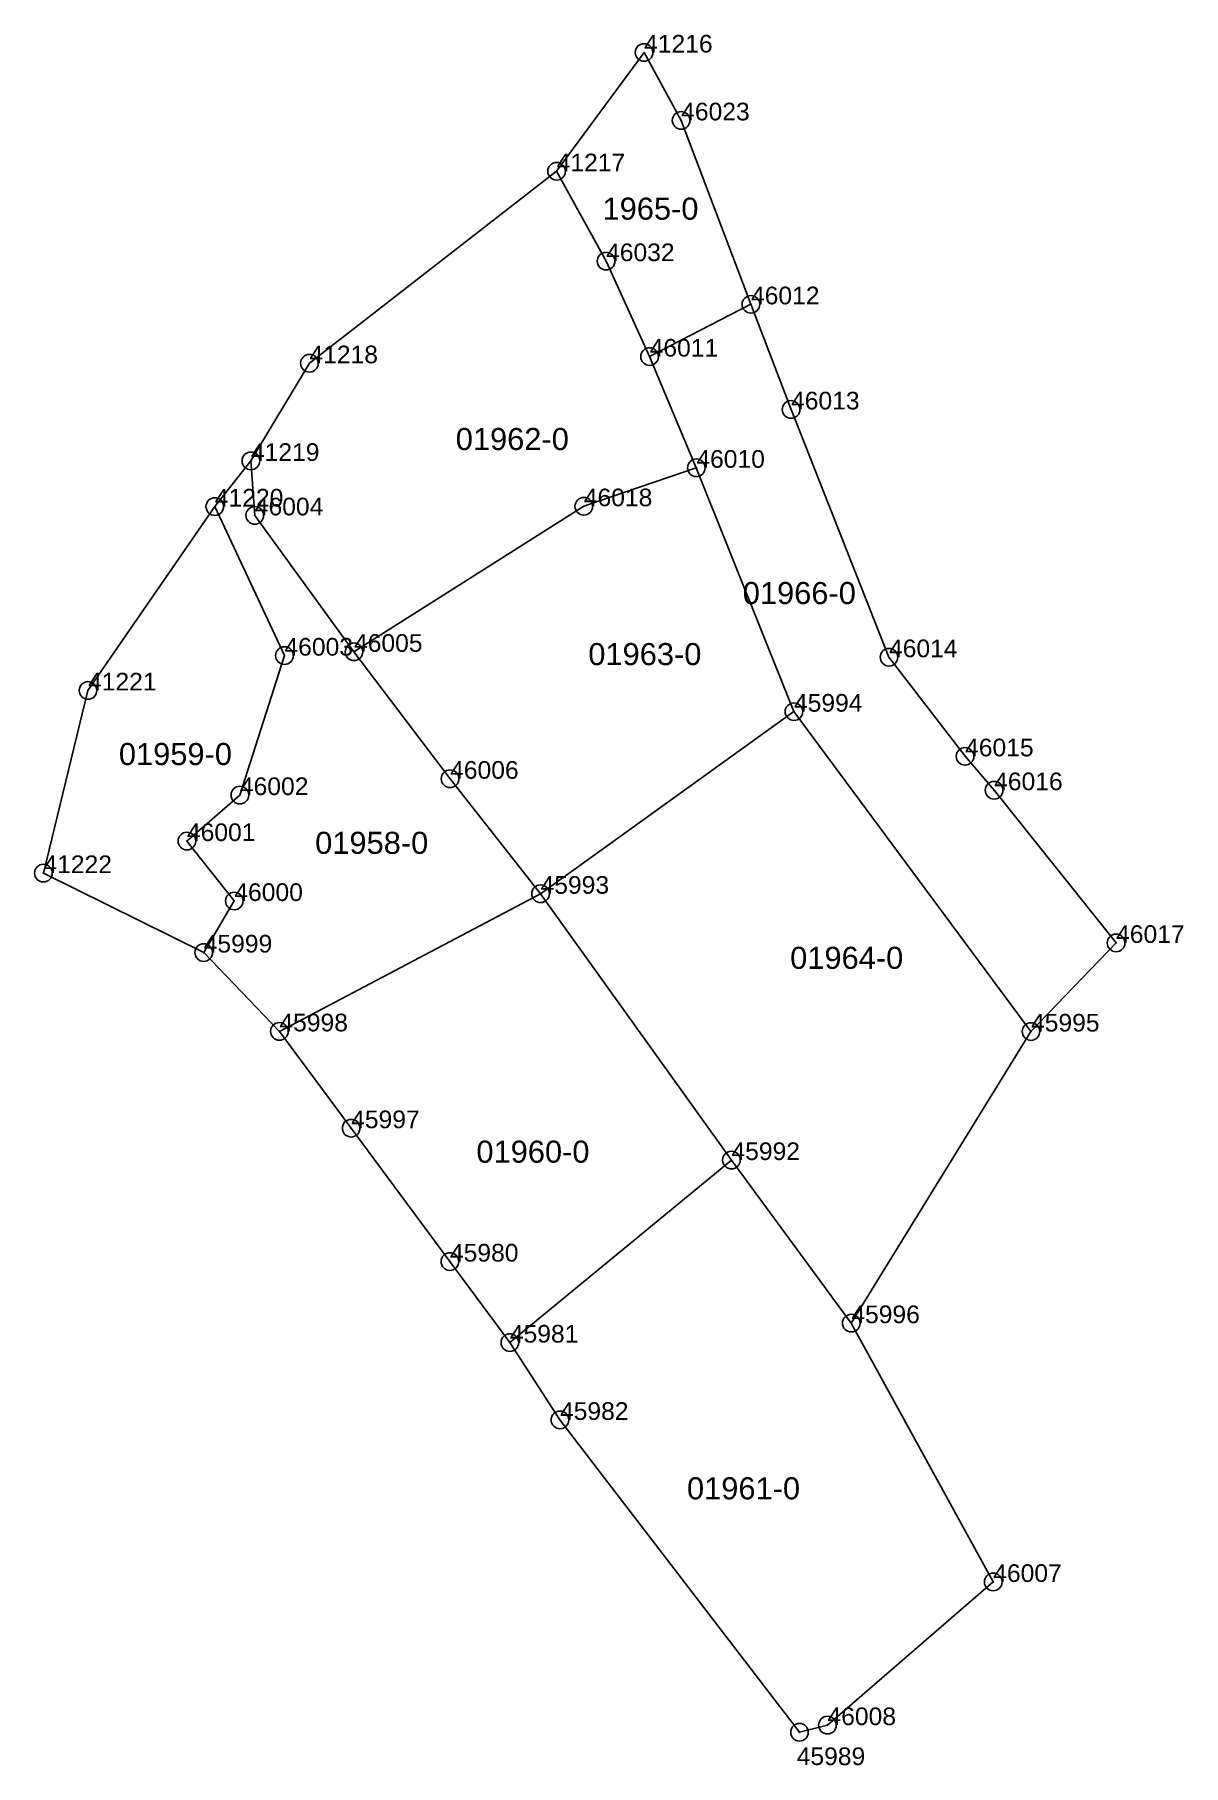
# Model space of a CAD drawing. Header units: feet. Extents: x 7508000 to 7512000, y 4688000 to 4692000.
# Drawn here: x 7509592.3 to 7509722.5, y 4689212.9 to 4689409 of the extents above; entities that cross this region are included whole.
import ezdxf

# ---------------------------------------------------------------- set-up
doc = ezdxf.new("R2010")
doc.units = ezdxf.units.FT
doc.header["$MEASUREMENT"] = 0
doc.header["$PDMODE"] = 32
doc.header["$PDSIZE"] = 2
for name, color, linetype in [('Nr e Pikave Gjeodezike te Parceles Baze', 7, 'CONTINUOUS'), ('Nr Parceles Baze', 7, 'CONTINUOUS'), ('Ortofoto_2012', 7, 'CONTINUOUS'), ('Parcela Baze', 7, 'CONTINUOUS'), ('Pikat', 7, 'CONTINUOUS')]:
    doc.layers.add(name, color=color, linetype=linetype)
doc.styles.get("Standard").update_dxf_attribs({"font": 'arial.ttf'})
picture_1 = doc.add_image_def('image1.ecw', size_in_pixel=(10000, 10000))

msp = doc.modelspace()

# ---------------------------------------------------------------- texts
at = {"layer": 'Nr e Pikave Gjeodezike te Parceles Baze', "color": 2}
for s, p in [('41216', (7509661.37, 4689406.93)), ('46023', (7509665.57, 4689399.24)), ('41217', (7509651.46, 4689393.47)), ('41217', (7509651.46, 4689393.47)), ('46032', (7509657.06, 4689383.29)), ('46032', (7509657.06, 4689383.29)), ('46012', (7509673.48, 4689378.4)), ('46012', (7509673.48, 4689378.4)), ('41218', (7509623.45, 4689371.72)), ('46011', (7509662, 4689372.48)), ('46011', (7509662, 4689372.48)), ('46011', (7509662, 4689372.48)), ('46013', (7509678.02, 4689366.49)), ('41219', (7509616.82, 4689360.66)), ('46010', (7509667.29, 4689359.88)), ('46010', (7509667.29, 4689359.88)), ('46010', (7509667.29, 4689359.88)), ('41220', (7509612.73, 4689355.49)), ('46004', (7509617.26, 4689354.49)), ('46018', (7509654.54, 4689355.52)), ('46018', (7509654.54, 4689355.52)), ('46003', (7509620.62, 4689338.6)), ('46005', (7509628.5, 4689339.03)), ('46005', (7509628.5, 4689339.03)), ('46014', (7509689.12, 4689338.42)), ('41221', (7509598.36, 4689334.65)), ('45994', (7509678.35, 4689332.25)), ('45994', (7509678.35, 4689332.25)), ('45994', (7509678.35, 4689332.25)), ('46015', (7509697.74, 4689327.19)), ('46006', (7509639.39, 4689324.65)), ('46006', (7509639.39, 4689324.65)), ('46002', (7509615.57, 4689322.8)), ('46016', (7509701.03, 4689323.35)), ('46001', (7509609.57, 4689317.59)), ('41222', (7509593.31, 4689313.96)), ('46000', (7509614.94, 4689310.8)), ('45993', (7509649.64, 4689311.62)), ('45993', (7509649.64, 4689311.62)), ('45993', (7509649.64, 4689311.62)), ('45999', (7509611.47, 4689304.96)), ('46017', (7509714.85, 4689306.05)), ('45998', (7509620.05, 4689296.03)), ('45995', (7509705.21, 4689296.01)), ('45995', (7509705.21, 4689296.01)), ('45997', (7509628.18, 4689285.06)), ('45992', (7509671.27, 4689281.45)), ('45992', (7509671.27, 4689281.45)), ('45980', (7509639.37, 4689269.95)), ('45996', (7509684.85, 4689262.97)), ('45996', (7509684.85, 4689262.97)), ('45981', (7509646.16, 4689260.77)), ('45982', (7509651.84, 4689252.01)), ('46007', (7509700.93, 4689233.65)), ('46008', (7509682.15, 4689217.43)), ('45989', (7509678.66, 4689212.9))]:
    msp.add_text(s, height=2, dxfattribs=at).set_placement(p)
at = {"layer": 'Nr Parceles Baze', "color": 2}
for s, p in [('1965-0', (7509656.66, 4689387.99)), ('01962-0', (7509640.03, 4689361.89)), ('01966-0', (7509672.55, 4689344.44)), ('01963-0', (7509655.05, 4689337.52)), ('01959-0', (7509601.86, 4689326.2)), ('01958-0', (7509624.1, 4689316.14)), ('01964-0', (7509677.92, 4689303.11)), ('01960-0', (7509642.37, 4689281.15)), ('01961-0', (7509666.23, 4689243.01))]:
    msp.add_text(s, height=2.5, dxfattribs=at).set_placement(p)

# ---------------------------------------------------------------- linework, layer by layer
at = {"layer": 'Parcela Baze', "color": 2}
for points in [[(7509673.48, 4689378.4), (7509662, 4689372.48), (7509657.06, 4689383.29), (7509651.46, 4689393.47), (7509661.37, 4689406.93), (7509665.57, 4689399.24), (7509673.48, 4689378.4)], [(7509662, 4689372.48), (7509667.29, 4689359.88), (7509654.54, 4689355.52), (7509628.5, 4689339.03), (7509617.26, 4689354.49), (7509616.82, 4689360.66), (7509623.45, 4689371.72), (7509651.46, 4689393.47), (7509657.06, 4689383.29), (7509662, 4689372.48)], [(7509705.21, 4689296.01), (7509678.35, 4689332.25), (7509667.29, 4689359.88), (7509662, 4689372.48), (7509673.48, 4689378.4), (7509678.02, 4689366.49), (7509689.12, 4689338.42), (7509697.74, 4689327.19), (7509701.03, 4689323.35), (7509714.85, 4689306.05), (7509705.21, 4689296.01)], [(7509649.64, 4689311.62), (7509620.05, 4689296.03), (7509611.47, 4689304.96), (7509614.94, 4689310.8), (7509609.57, 4689317.59), (7509615.57, 4689322.8), (7509620.62, 4689338.6), (7509612.73, 4689355.49), (7509616.82, 4689360.66), (7509617.26, 4689354.49), (7509628.5, 4689339.03), (7509639.39, 4689324.65), (7509649.64, 4689311.62)], [(7509678.35, 4689332.25), (7509649.64, 4689311.62), (7509639.39, 4689324.65), (7509628.5, 4689339.03), (7509654.54, 4689355.52), (7509667.29, 4689359.88), (7509678.35, 4689332.25)], [(7509598.36, 4689334.65), (7509612.73, 4689355.49), (7509620.62, 4689338.6), (7509615.57, 4689322.8), (7509609.57, 4689317.59), (7509614.94, 4689310.8), (7509611.47, 4689304.96), (7509593.31, 4689313.96), (7509598.36, 4689334.65)], [(7509671.27, 4689281.45), (7509649.64, 4689311.62), (7509678.35, 4689332.25), (7509705.21, 4689296.01), (7509684.85, 4689262.97), (7509671.27, 4689281.45)], [(7509649.64, 4689311.62), (7509671.27, 4689281.45), (7509646.16, 4689260.77), (7509639.37, 4689269.95), (7509628.18, 4689285.06), (7509620.05, 4689296.03), (7509649.64, 4689311.62)], [(7509646.16, 4689260.77), (7509671.27, 4689281.45), (7509684.85, 4689262.97), (7509700.93, 4689233.65), (7509682.15, 4689217.43), (7509678.98, 4689216.62), (7509651.84, 4689252.01), (7509646.16, 4689260.77)]]:
    msp.add_lwpolyline(points, dxfattribs=at)
at = {"layer": 'Pikat', "color": 2}
for p in [(7509661.37, 4689406.93), (7509665.57, 4689399.24), (7509651.46, 4689393.47), (7509651.46, 4689393.47), (7509657.06, 4689383.29), (7509657.06, 4689383.29), (7509673.48, 4689378.4), (7509673.48, 4689378.4), (7509662, 4689372.48), (7509662, 4689372.48), (7509662, 4689372.48), (7509623.45, 4689371.72), (7509678.02, 4689366.49), (7509616.82, 4689360.66), (7509667.29, 4689359.88), (7509667.29, 4689359.88), (7509667.29, 4689359.88), (7509612.73, 4689355.49), (7509654.54, 4689355.52), (7509654.54, 4689355.52), (7509617.26, 4689354.49), (7509628.5, 4689339.03), (7509628.5, 4689339.03), (7509620.62, 4689338.6), (7509689.12, 4689338.42), (7509598.36, 4689334.65), (7509678.35, 4689332.25), (7509678.35, 4689332.25), (7509678.35, 4689332.25), (7509697.74, 4689327.19), (7509639.39, 4689324.65), (7509639.39, 4689324.65), (7509701.03, 4689323.35), (7509615.57, 4689322.8), (7509609.57, 4689317.59), (7509593.31, 4689313.96), (7509649.64, 4689311.62), (7509649.64, 4689311.62), (7509649.64, 4689311.62), (7509614.94, 4689310.8), (7509714.85, 4689306.05), (7509611.47, 4689304.96), (7509620.05, 4689296.03), (7509705.21, 4689296.01), (7509705.21, 4689296.01), (7509628.18, 4689285.06), (7509671.27, 4689281.45), (7509671.27, 4689281.45), (7509639.37, 4689269.95), (7509684.85, 4689262.97), (7509684.85, 4689262.97), (7509646.16, 4689260.77), (7509651.84, 4689252.01), (7509700.93, 4689233.65), (7509682.15, 4689217.43), (7509678.98, 4689216.62)]:
    msp.add_point(p, dxfattribs=at)

msp.set_redraw_order([(e.dxf.handle, doc.entitydb.next_handle()) for e in msp.query("TEXT MTEXT ATTDEF DIMENSION ARC_DIMENSION")])  # texts and dimensions are drawn at this point

# ---------------------------------------------------------------- pictures from other files: only their frames are drawn
at = {"layer": 'Ortofoto_2012'}
image = msp.add_image(picture_1, insert=(7508000, 4688000), size_in_units=(2000, 2000), dxfattribs=at)
image.dxf.flags = 7

doc.saveas('drawing.dxf')
